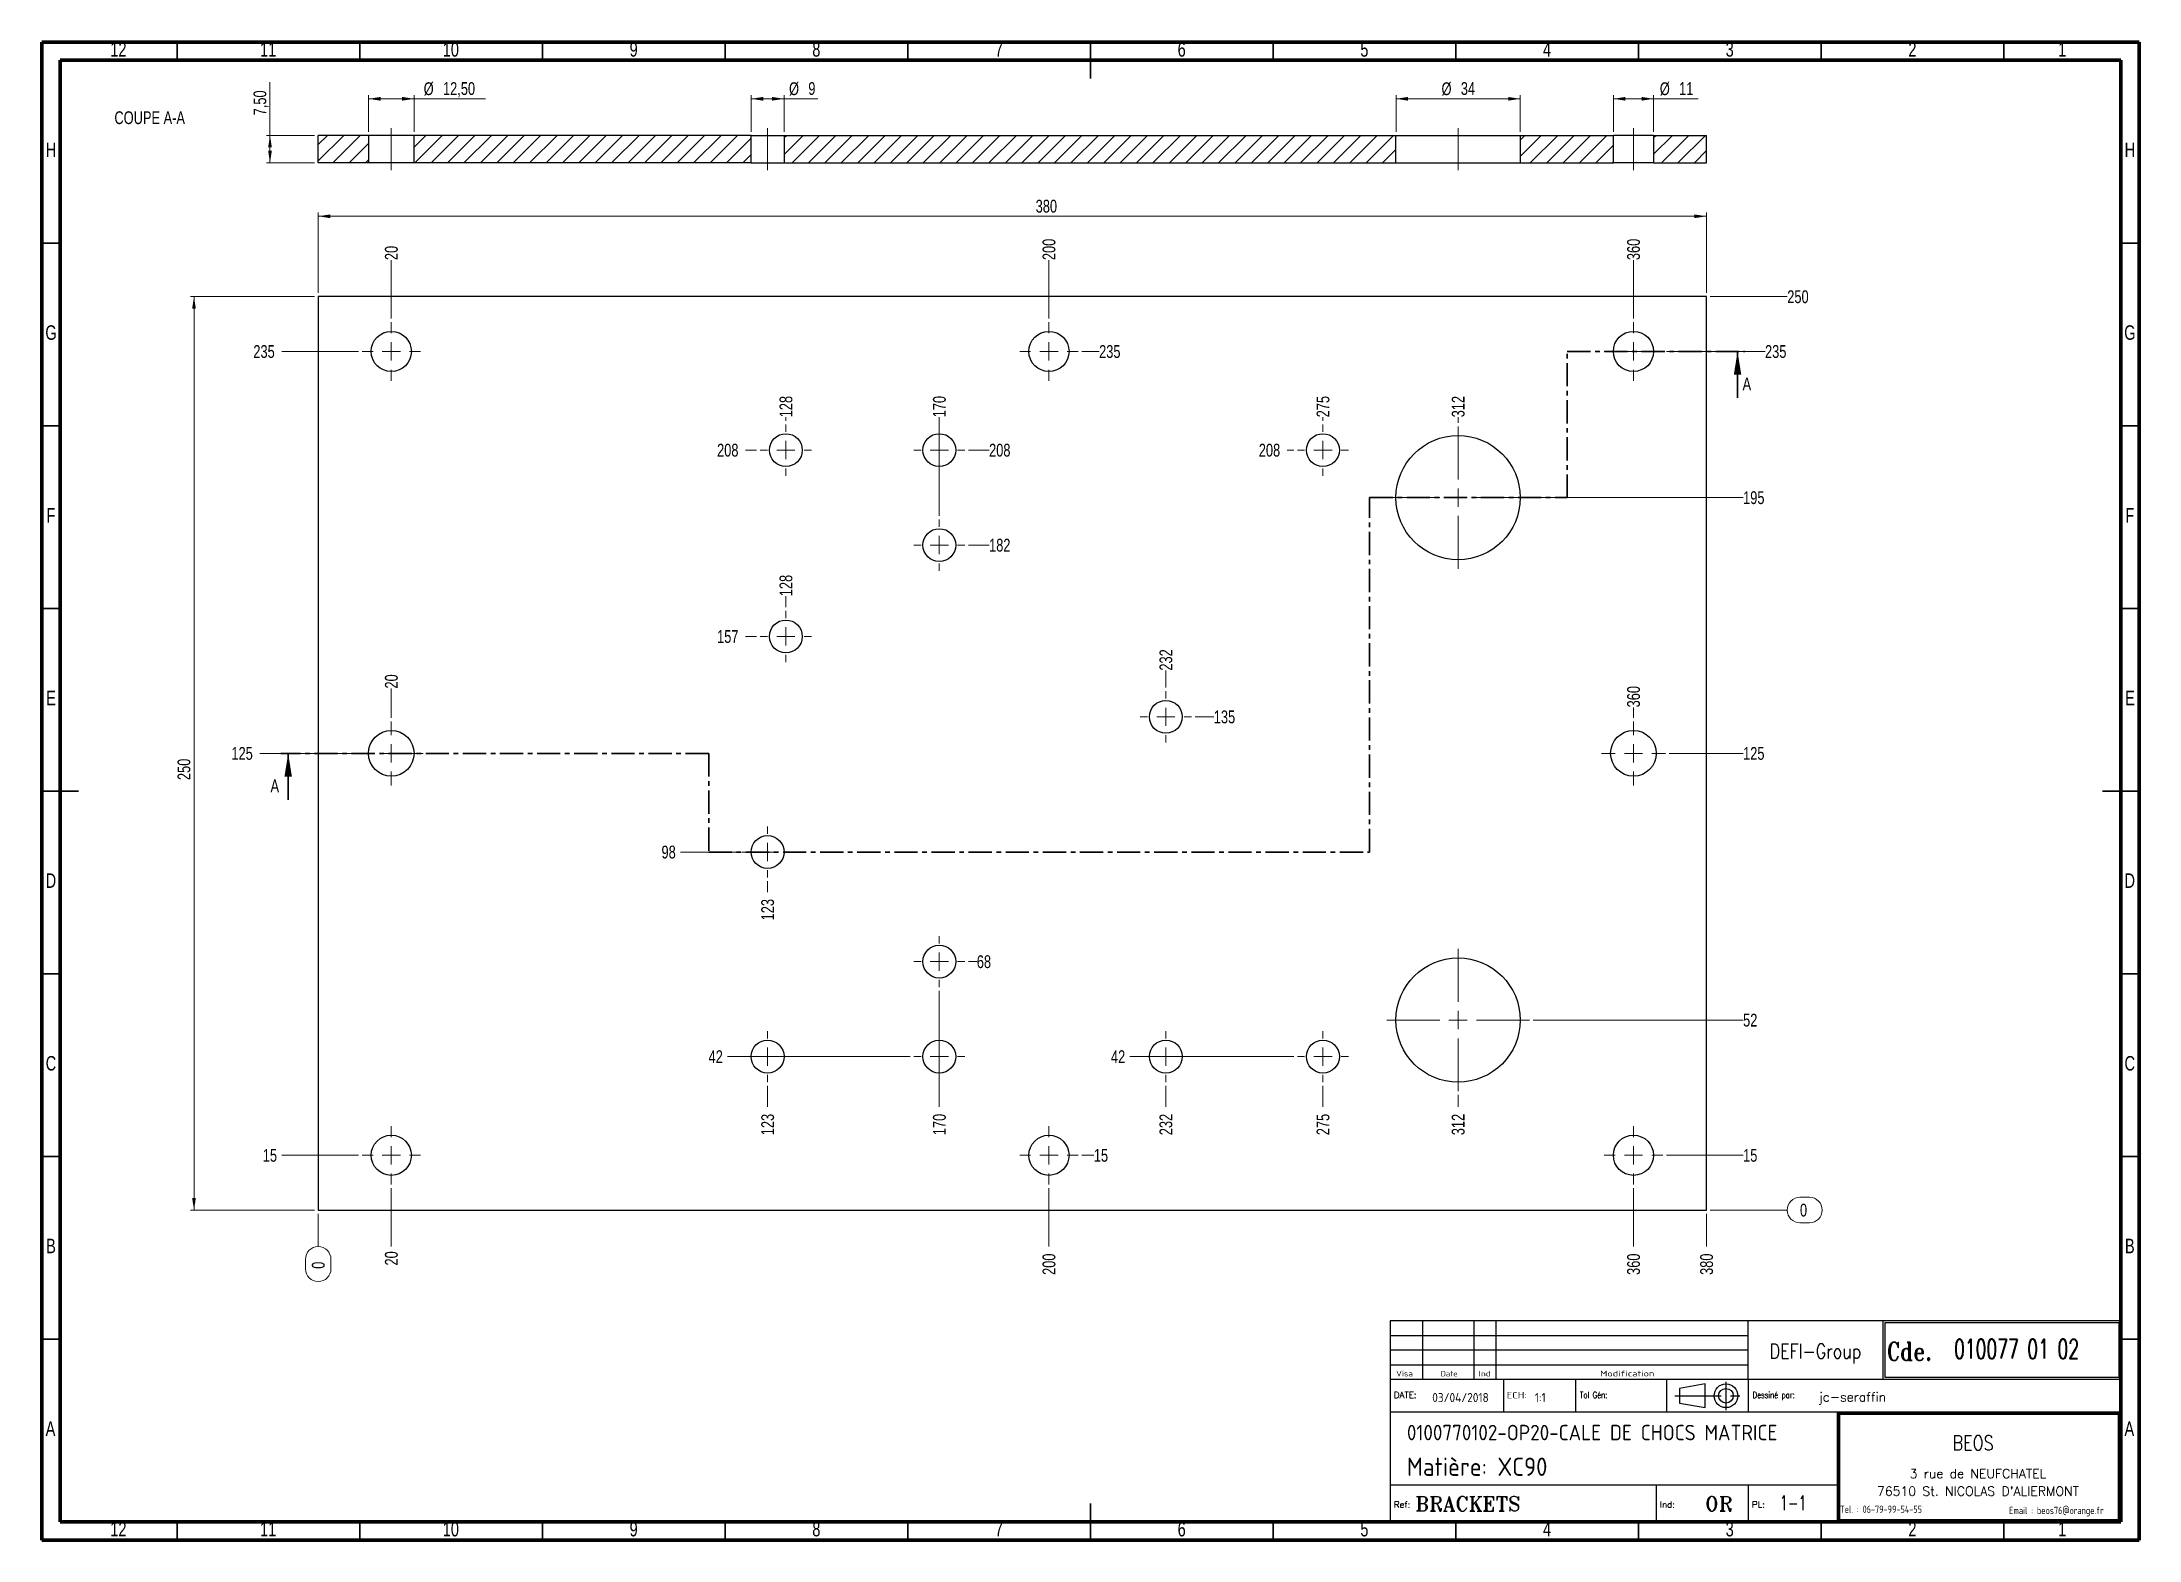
# Model space of a CAD drawing. Header units: millimetres. Extents: x 15 to 589, y 5 to 415.
import ezdxf

# ---------------------------------------------------------------- set-up
doc = ezdxf.new("R2010")
doc.units = ezdxf.units.MM
doc.linetypes.add('CENTER', pattern=[10.16, 6.35, -1.27, 1.27, -1.27])
doc.linetypes.add('CENTERX2', pattern=[20.32, 12.7, -2.54, 2.54, -2.54])
doc.layers.add('DIMENSIONS', color=176, linetype='Continuous')
doc.styles.add('SLDTEXTSTYLE0', font='TXT', dxfattribs={"width": 0.75})
doc.styles.add('SLDTEXTSTYLE1', font='ISOCP')
doc.styles.add('SLDTEXTSTYLE10', font='ISOCP', dxfattribs={"width": 1.147311})
doc.styles.add('SLDTEXTSTYLE11', font='ISOCP', dxfattribs={"width": 1.385904})
doc.styles.add('SLDTEXTSTYLE12', font='ISOCP', dxfattribs={"width": 1.246461})
doc.styles.add('SLDTEXTSTYLE13', font='ROMAND')
doc.styles.add('SLDTEXTSTYLE2', font='ROMANT', dxfattribs={"width": 0.8})
doc.styles.add('SLDTEXTSTYLE3', font='ISOCP', dxfattribs={"width": 0.8})
doc.styles.add('SLDTEXTSTYLE4', font='ROMANS', dxfattribs={"width": 0.8})
doc.styles.add('SLDTEXTSTYLE5', font='ROMANT')
doc.styles.add('SLDTEXTSTYLE6', font='ROMANS')
doc.styles.add('SLDTEXTSTYLE7', font='ROMANT', dxfattribs={"width": 0.65})
doc.styles.add('SLDTEXTSTYLE8', font='ISOCP', dxfattribs={"width": 1.446157})
doc.styles.add('SLDTEXTSTYLE9', font='ISOCP', dxfattribs={"width": 1.294402})
doc.dimstyles.new('SLDDIMSTYLE0', dxfattribs={"dimtxt": 3.5, "dimasz": 3.302, "dimexe": 0, "dimexo": 0.0625, "dimgap": 0.875, "dimtad": 0, "dimtih": 1, "dimtoh": 1, "dimdec": 0, "dimrnd": 1e-09, "dimdsep": 46, "dimtxsty": 'SLDTEXTSTYLE0', "dimblk1": 'NONE', "dimblk2": 'NONE', "dimsah": 1, "dimcen": 0.09, "dimadec": 0, "dimazin": 2, "dimtfac": 1, "dimtdec": 0, "dimtofl": 0, "dimtmove": 0, "dimatfit": 3, "dimldrblk": 'NONE', "dimfxl": 1, "dimfrac": 2, "dimtolj": 1, "dimtzin": 12, "dimarcsym": 0})
doc.dimstyles.new('SLDDIMSTYLE1', dxfattribs={"dimtxt": 3.5, "dimasz": 3.302, "dimexe": 0, "dimexo": 0.0625, "dimgap": 0.875, "dimtad": 0, "dimtih": 1, "dimtoh": 1, "dimrnd": 1e-09, "dimzin": 12, "dimdsep": 46, "dimtxsty": 'SLDTEXTSTYLE0', "dimblk1": 'NONE', "dimblk2": 'NONE', "dimsah": 1, "dimcen": 0.09, "dimadec": 0, "dimazin": 3, "dimtfac": 1, "dimtofl": 0, "dimtmove": 0, "dimatfit": 3, "dimldrblk": 'NONE', "dimfxl": 1, "dimfrac": 2, "dimtolj": 1, "dimtzin": 12, "dimarcsym": 0})
doc.dimstyles.new('SLDDIMSTYLE2', dxfattribs={"dimtxt": 3.5, "dimasz": 3.302, "dimexe": 0, "dimexo": 0.0625, "dimgap": 0.875, "dimtad": 1, "dimrnd": 1e-09, "dimzin": 12, "dimdsep": 46, "dimtxsty": 'SLDTEXTSTYLE0', "dimsah": 1, "dimcen": 0.09, "dimadec": 0, "dimazin": 3, "dimtfac": 1, "dimtofl": 0, "dimtmove": 0, "dimatfit": 3, "dimfxl": 1, "dimfrac": 2, "dimtolj": 1, "dimtzin": 12, "dimarcsym": 0})

msp = doc.modelspace()

# ---------------------------------------------------------------- texts
at = {"color": 7, "linetype": 'Continuous', "lineweight": 0, "attachment_point": 2, "style": 'SLDTEXTSTYLE0'}
for s, insert, char_height in [('12', (35.92, 414.973), 3.9688), ('11', (76.92, 414.973), 3.9688), ('10', (126.92, 414.973), 3.9688), ('9', (176.96, 414.973), 3.969), ('8', (226.96, 414.973), 3.969), ('7', (276.96, 414.973), 3.969), ('6', (326.96, 414.973), 3.969), ('5', (376.96, 414.973), 3.969), ('4', (426.96, 414.973), 3.969), ('3', (476.96, 414.973), 3.969), ('2', (526.96, 414.973), 3.969), ('1', (567.96, 414.973), 3.969), ('COUPE A-A', (44.496, 396.045), 3.5), ('H', (17.49, 387.473), 3.969), ('H', (586.49, 387.473), 3.969), ('G', (17.487, 337.473), 3.969), ('G', (586.487, 337.473), 3.969), ('F', (17.458, 287.473), 3.969), ('F', (586.458, 287.473), 3.969), ('E', (17.508, 237.473), 3.969), ('E', (586.508, 237.473), 3.969), ('D', (17.453, 187.473), 3.969), ('D', (586.453, 187.473), 3.969), ('C', (17.459, 137.473), 3.969), ('C', (586.459, 137.473), 3.969), ('B', (17.471, 87.473), 3.969), ('B', (586.471, 87.473), 3.969), ('A', (17.34, 37.473), 3.969), ('A', (586.34, 37.473), 3.969), ('12', (35.92, 9.973), 3.9688), ('11', (76.92, 9.973), 3.9688), ('10', (126.92, 9.973), 3.9688), ('9', (176.96, 9.973), 3.969), ('8', (226.96, 9.973), 3.969), ('7', (276.96, 9.973), 3.969), ('6', (326.96, 9.973), 3.969), ('5', (376.96, 9.973), 3.969), ('4', (426.96, 9.973), 3.969), ('3', (476.96, 9.973), 3.969), ('2', (526.96, 9.973), 3.969), ('1', (567.96, 9.973), 3.969)]:
    msp.add_mtext(s, dxfattribs=dict(at, insert=insert, char_height=char_height))
at = {"color": 7, "linetype": 'Continuous', "char_height": 3.5, "attachment_point": 1, "style": 'SLDTEXTSTYLE0'}
for insert in [(480.484, 323.171), (77.567, 213.171)]:
    msp.add_mtext('A', dxfattribs=dict(at, insert=insert))
at = {"layer": 'DIMENSIONS'}
for s, insert, char_height, attachment_point, style in [('DEFI-Group', (500.42, 58.701), 4, 2, 'SLDTEXTSTYLE2'), ('Cde.', (520, 59.126), 5, 1, 'SLDTEXTSTYLE2'), ('010077 01 02', (538.377, 59.94), 5.29167, 1, 'SLDTEXTSTYLE7'), ('Visa', (385.655, 51.348), 1.5671, 1, 'SLDTEXTSTYLE12'), ('Date', (397.824, 51.283), 1.4924, 1, 'SLDTEXTSTYLE10'), ('Ind', (408.254, 51.283), 1.4924, 1, 'SLDTEXTSTYLE11'), ('Modification', (441.489, 51.348), 1.56705, 1, 'SLDTEXTSTYLE8'), ('DATE:', (385.034, 45.598), 1.7277, 1, 'SLDTEXTSTYLE6'), ('03/04/2018', (395.533, 45.253), 2.5, 1, 'SLDTEXTSTYLE1'), ('ECH:', (415.911, 45.56), 1.8141, 1, 'SLDTEXTSTYLE9'), ('1:1', (423.62, 45.24), 2.5, 1, 'SLDTEXTSTYLE1'), ('Tol Gén:', (435.952, 45.598), 1.7277, 1, 'SLDTEXTSTYLE4'), ('Dessiné par:', (483.221, 45.598), 1.72768, 1, 'SLDTEXTSTYLE4'), ('jc-seraffin', (501.355, 45.42), 2.5, 1, 'SLDTEXTSTYLE5'), ('0100770102-OP20-CALE DE CHOCS MATRICE', (388.603, 36.537), 4.23333, 1, 'SLDTEXTSTYLE1'), ('BEOS', (543.571, 33.595), 4, 2, 'SLDTEXTSTYLE2'), ('Matière: XC90', (388.603, 27.564), 5, 1, 'SLDTEXTSTYLE1'), ('3 rue de NEUFCHATEL', (544.909, 24.448), 2.5, 2, 'SLDTEXTSTYLE13'), ("76510 St. NICOLAS D'ALIERMONT", (544.903, 19.623), 2.5, 2, 'SLDTEXTSTYLE13'), ('Ref:', (385.034, 15.598), 1.7277, 1, 'SLDTEXTSTYLE6'), ('BRACKETS', (390.904, 16.951), 4, 1, 'SLDTEXTSTYLE5'), ('Ind:', (457.826, 15.598), 1.7277, 1, 'SLDTEXTSTYLE6'), ('OR', (470.194, 16.951), 4, 1, 'SLDTEXTSTYLE5'), ('PL:', (483.034, 15.598), 1.7277, 1, 'SLDTEXTSTYLE6'), ('1-1', (490.651, 17.173), 4, 1, 'SLDTEXTSTYLE7'), ('Tel. : 06-79-99-54-55', (518.36, 14.429), 2, 2, 'SLDTEXTSTYLE3'), ('Email : beos76@orange.fr', (566.372, 14.097), 2, 2, 'SLDTEXTSTYLE3')]:
    msp.add_mtext(s, dxfattribs=dict(at, insert=insert, char_height=char_height, attachment_point=attachment_point, style=style))

# ---------------------------------------------------------------- blocks, each defined once
blk = doc.blocks.new('_D')
at = {"color": 7, "linetype": 'Continuous', "lineweight": 18}
for p, q in [((90.62, 94.32), (90.62, 85.32)), ((87.13, 79.24), (87.13, 81.83)), ((94.11, 81.83), (94.11, 79.24))]:
    blk.add_line(p, q, dxfattribs=at)
for centre, start, end in [((90.62, 81.83), 0, 180), ((90.62, 79.24), 180, 0)]:
    blk.add_arc(centre, 3.49, start, end, dxfattribs=at)
at = {"color": 7, "linetype": 'Continuous', "lineweight": 18, "insert": (88.88, 79.24), "char_height": 3.5, "attachment_point": 1, "rotation": 90, "style": 'SLDTEXTSTYLE0'}
blk.add_mtext('0', dxfattribs=at)
blk = doc.blocks.new('_None')
blk = doc.blocks.new('_D_1')
at = {"color": 7, "linetype": 'Continuous', "lineweight": 18}
blk.add_line((110.62, 101.32), (110.62, 85.32), dxfattribs=at)
at = {"color": 7, "linetype": 'Continuous', "lineweight": 18, "insert": (108.88, 80.14), "char_height": 3.5, "attachment_point": 1, "rotation": 90, "style": 'SLDTEXTSTYLE0'}
blk.add_mtext('20', dxfattribs=at)
blk = doc.blocks.new('_D_2')
at = {"color": 7, "linetype": 'Continuous', "lineweight": 18}
blk.add_line((110.62, 230.07), (110.62, 238.05), dxfattribs=at)
at = {"color": 7, "linetype": 'Continuous', "lineweight": 18, "insert": (108.88, 238.05), "char_height": 3.5, "attachment_point": 1, "rotation": 90, "style": 'SLDTEXTSTYLE0'}
blk.add_mtext('20', dxfattribs=at)
blk = doc.blocks.new('_D_3')
at = {"color": 7, "linetype": 'Continuous', "lineweight": 18}
blk.add_line((110.62, 339.32), (110.62, 355.32), dxfattribs=at)
at = {"color": 7, "linetype": 'Continuous', "lineweight": 18, "insert": (108.88, 355.32), "char_height": 3.5, "attachment_point": 1, "rotation": 90, "style": 'SLDTEXTSTYLE0'}
blk.add_mtext('20', dxfattribs=at)
blk = doc.blocks.new('_D_4')
at = {"color": 7, "linetype": 'Continuous', "lineweight": 18}
blk.add_line((213.62, 129.32), (213.62, 123.56), dxfattribs=at)
at = {"color": 7, "linetype": 'Continuous', "lineweight": 18, "insert": (211.88, 115.8), "char_height": 3.5, "attachment_point": 1, "rotation": 90, "style": 'SLDTEXTSTYLE0'}
blk.add_mtext('123', dxfattribs=at)
blk = doc.blocks.new('_D_5')
at = {"color": 7, "linetype": 'Continuous', "lineweight": 18}
blk.add_line((213.62, 185.32), (213.62, 182.36), dxfattribs=at)
at = {"color": 7, "linetype": 'Continuous', "lineweight": 18, "insert": (211.88, 174.6), "char_height": 3.5, "attachment_point": 1, "rotation": 90, "style": 'SLDTEXTSTYLE0'}
blk.add_mtext('123', dxfattribs=at)
blk = doc.blocks.new('_D_6')
at = {"color": 7, "linetype": 'Continuous', "lineweight": 18}
blk.add_line((218.62, 260.32), (218.62, 263.32), dxfattribs=at)
at = {"color": 7, "linetype": 'Continuous', "lineweight": 18, "insert": (216.88, 263.32), "char_height": 3.5, "attachment_point": 1, "rotation": 90, "style": 'SLDTEXTSTYLE0'}
blk.add_mtext('128', dxfattribs=at)
blk = doc.blocks.new('_D_7')
at = {"color": 7, "linetype": 'Continuous', "lineweight": 18}
blk.add_line((218.62, 311.32), (218.62, 312.29), dxfattribs=at)
at = {"color": 7, "linetype": 'Continuous', "lineweight": 18, "insert": (216.88, 312.29), "char_height": 3.5, "attachment_point": 1, "rotation": 90, "style": 'SLDTEXTSTYLE0'}
blk.add_mtext('128', dxfattribs=at)
blk = doc.blocks.new('_D_8')
at = {"color": 7, "linetype": 'Continuous', "lineweight": 18}
blk.add_line((260.62, 155.32), (260.62, 123.56), dxfattribs=at)
at = {"color": 7, "linetype": 'Continuous', "lineweight": 18, "insert": (258.88, 115.8), "char_height": 3.5, "attachment_point": 1, "rotation": 90, "style": 'SLDTEXTSTYLE0'}
blk.add_mtext('170', dxfattribs=at)
blk = doc.blocks.new('_D_9')
at = {"color": 7, "linetype": 'Continuous', "lineweight": 18}
blk.add_line((260.62, 285.32), (260.62, 312.29), dxfattribs=at)
at = {"color": 7, "linetype": 'Continuous', "lineweight": 18, "insert": (258.88, 312.29), "char_height": 3.5, "attachment_point": 1, "rotation": 90, "style": 'SLDTEXTSTYLE0'}
blk.add_mtext('170', dxfattribs=at)
blk = doc.blocks.new('_D_10')
at = {"color": 7, "linetype": 'Continuous', "lineweight": 18}
blk.add_line((290.62, 101.32), (290.62, 85.32), dxfattribs=at)
at = {"color": 7, "linetype": 'Continuous', "lineweight": 18, "insert": (288.88, 77.56), "char_height": 3.5, "attachment_point": 1, "rotation": 90, "style": 'SLDTEXTSTYLE0'}
blk.add_mtext('200', dxfattribs=at)
blk = doc.blocks.new('_D_11')
at = {"color": 7, "linetype": 'Continuous', "lineweight": 18}
blk.add_line((290.62, 339.32), (290.62, 355.32), dxfattribs=at)
at = {"color": 7, "linetype": 'Continuous', "lineweight": 18, "insert": (288.88, 355.32), "char_height": 3.5, "attachment_point": 1, "rotation": 90, "style": 'SLDTEXTSTYLE0'}
blk.add_mtext('200', dxfattribs=at)
blk = doc.blocks.new('_D_12')
at = {"color": 7, "linetype": 'Continuous', "lineweight": 18}
blk.add_line((322.62, 129.32), (322.62, 123.56), dxfattribs=at)
at = {"color": 7, "linetype": 'Continuous', "lineweight": 18, "insert": (320.88, 115.8), "char_height": 3.5, "attachment_point": 1, "rotation": 90, "style": 'SLDTEXTSTYLE0'}
blk.add_mtext('232', dxfattribs=at)
blk = doc.blocks.new('_D_13')
at = {"color": 7, "linetype": 'Continuous', "lineweight": 18}
blk.add_line((322.62, 238.32), (322.62, 242.96), dxfattribs=at)
at = {"color": 7, "linetype": 'Continuous', "lineweight": 18, "insert": (320.88, 242.96), "char_height": 3.5, "attachment_point": 1, "rotation": 90, "style": 'SLDTEXTSTYLE0'}
blk.add_mtext('232', dxfattribs=at)
blk = doc.blocks.new('_D_14')
at = {"color": 7, "linetype": 'Continuous', "lineweight": 18}
blk.add_line((365.62, 129.32), (365.62, 123.56), dxfattribs=at)
at = {"color": 7, "linetype": 'Continuous', "lineweight": 18, "insert": (363.88, 115.8), "char_height": 3.5, "attachment_point": 1, "rotation": 90, "style": 'SLDTEXTSTYLE0'}
blk.add_mtext('275', dxfattribs=at)
blk = doc.blocks.new('_D_15')
at = {"color": 7, "linetype": 'Continuous', "lineweight": 18}
blk.add_line((365.62, 311.32), (365.62, 312.29), dxfattribs=at)
at = {"color": 7, "linetype": 'Continuous', "lineweight": 18, "insert": (363.88, 312.29), "char_height": 3.5, "attachment_point": 1, "rotation": 90, "style": 'SLDTEXTSTYLE0'}
blk.add_mtext('275', dxfattribs=at)
blk = doc.blocks.new('_D_16')
at = {"color": 7, "linetype": 'Continuous', "lineweight": 18}
blk.add_line((402.62, 126.82), (402.62, 123.56), dxfattribs=at)
at = {"color": 7, "linetype": 'Continuous', "lineweight": 18, "insert": (400.88, 115.8), "char_height": 3.5, "attachment_point": 1, "rotation": 90, "style": 'SLDTEXTSTYLE0'}
blk.add_mtext('312', dxfattribs=at)
blk = doc.blocks.new('_D_17')
at = {"color": 7, "linetype": 'Continuous', "lineweight": 18}
blk.add_line((402.62, 310.82), (402.62, 312.29), dxfattribs=at)
at = {"color": 7, "linetype": 'Continuous', "lineweight": 18, "insert": (400.88, 312.29), "char_height": 3.5, "attachment_point": 1, "rotation": 90, "style": 'SLDTEXTSTYLE0'}
blk.add_mtext('312', dxfattribs=at)
blk = doc.blocks.new('_D_18')
at = {"color": 7, "linetype": 'Continuous', "lineweight": 18}
blk.add_line((450.62, 101.32), (450.62, 85.32), dxfattribs=at)
at = {"color": 7, "linetype": 'Continuous', "lineweight": 18, "insert": (448.88, 77.56), "char_height": 3.5, "attachment_point": 1, "rotation": 90, "style": 'SLDTEXTSTYLE0'}
blk.add_mtext('360', dxfattribs=at)
blk = doc.blocks.new('_D_19')
at = {"color": 7, "linetype": 'Continuous', "lineweight": 18}
blk.add_line((450.62, 230.07), (450.62, 232.9), dxfattribs=at)
at = {"color": 7, "linetype": 'Continuous', "lineweight": 18, "insert": (448.88, 232.9), "char_height": 3.5, "attachment_point": 1, "rotation": 90, "style": 'SLDTEXTSTYLE0'}
blk.add_mtext('360', dxfattribs=at)
blk = doc.blocks.new('_D_20')
at = {"color": 7, "linetype": 'Continuous', "lineweight": 18}
blk.add_line((450.62, 339.32), (450.62, 355.32), dxfattribs=at)
at = {"color": 7, "linetype": 'Continuous', "lineweight": 18, "insert": (448.88, 355.32), "char_height": 3.5, "attachment_point": 1, "rotation": 90, "style": 'SLDTEXTSTYLE0'}
blk.add_mtext('360', dxfattribs=at)
blk = doc.blocks.new('_D_21')
at = {"color": 7, "linetype": 'Continuous', "lineweight": 18}
blk.add_line((470.62, 94.32), (470.62, 85.32), dxfattribs=at)
at = {"color": 7, "linetype": 'Continuous', "lineweight": 18, "insert": (468.88, 77.56), "char_height": 3.5, "attachment_point": 1, "rotation": 90, "style": 'SLDTEXTSTYLE0'}
blk.add_mtext('380', dxfattribs=at)
blk = doc.blocks.new('_D_22')
at = {"color": 7, "linetype": 'Continuous', "lineweight": 18}
for p, q in [((496.19, 98.81), (498.78, 98.81)), ((471.62, 95.32), (492.71, 95.32)), ((498.78, 91.83), (496.19, 91.83))]:
    blk.add_line(p, q, dxfattribs=at)
for centre, start, end in [((496.19, 95.32), 90, 270), ((498.78, 95.32), 270, 90)]:
    blk.add_arc(centre, 3.49, start, end, dxfattribs=at)
at = {"color": 7, "linetype": 'Continuous', "lineweight": 18, "insert": (496.19, 97.05), "char_height": 3.5, "attachment_point": 1, "style": 'SLDTEXTSTYLE0'}
blk.add_mtext('0', dxfattribs=at)
blk = doc.blocks.new('_D_23')
at = {"color": 7, "linetype": 'Continuous', "lineweight": 18}
blk.add_line((299.62, 110.32), (302.91, 110.32), dxfattribs=at)
at = {"color": 7, "linetype": 'Continuous', "lineweight": 18, "insert": (302.91, 112.05), "char_height": 3.5, "attachment_point": 1, "style": 'SLDTEXTSTYLE0'}
blk.add_mtext('15', dxfattribs=at)
blk = doc.blocks.new('_D_24')
at = {"color": 7, "linetype": 'Continuous', "lineweight": 18}
blk.add_line((101.62, 110.32), (80.62, 110.32), dxfattribs=at)
at = {"color": 7, "linetype": 'Continuous', "lineweight": 18, "insert": (75.45, 112.05), "char_height": 3.5, "attachment_point": 1, "style": 'SLDTEXTSTYLE0'}
blk.add_mtext('15', dxfattribs=at)
blk = doc.blocks.new('_D_25')
at = {"color": 7, "linetype": 'Continuous', "lineweight": 18}
blk.add_line((459.62, 110.32), (480.62, 110.32), dxfattribs=at)
at = {"color": 7, "linetype": 'Continuous', "lineweight": 18, "insert": (480.62, 112.05), "char_height": 3.5, "attachment_point": 1, "style": 'SLDTEXTSTYLE0'}
blk.add_mtext('15', dxfattribs=at)
blk = doc.blocks.new('_D_26')
at = {"color": 7, "linetype": 'Continuous', "lineweight": 18}
blk.add_line((357.62, 137.32), (312.77, 137.32), dxfattribs=at)
at = {"color": 7, "linetype": 'Continuous', "lineweight": 18, "insert": (307.6, 139.05), "char_height": 3.5, "attachment_point": 1, "style": 'SLDTEXTSTYLE0'}
blk.add_mtext('42', dxfattribs=at)
blk = doc.blocks.new('_D_27')
at = {"color": 7, "linetype": 'Continuous', "lineweight": 18}
blk.add_line((252.62, 137.32), (202.63, 137.32), dxfattribs=at)
at = {"color": 7, "linetype": 'Continuous', "lineweight": 18, "insert": (197.46, 139.05), "char_height": 3.5, "attachment_point": 1, "style": 'SLDTEXTSTYLE0'}
blk.add_mtext('42', dxfattribs=at)
blk = doc.blocks.new('_D_28')
at = {"color": 7, "linetype": 'Continuous', "lineweight": 18}
blk.add_line((423.12, 147.32), (480.62, 147.32), dxfattribs=at)
at = {"color": 7, "linetype": 'Continuous', "lineweight": 18, "insert": (480.62, 149.05), "char_height": 3.5, "attachment_point": 1, "style": 'SLDTEXTSTYLE0'}
blk.add_mtext('52', dxfattribs=at)
blk = doc.blocks.new('_D_29')
at = {"color": 7, "linetype": 'Continuous', "lineweight": 18}
blk.add_line((268.62, 163.32), (270.88, 163.32), dxfattribs=at)
at = {"color": 7, "linetype": 'Continuous', "lineweight": 18, "insert": (270.88, 165.05), "char_height": 3.5, "attachment_point": 1, "style": 'SLDTEXTSTYLE0'}
blk.add_mtext('68', dxfattribs=at)
blk = doc.blocks.new('_D_30')
at = {"color": 7, "linetype": 'Continuous', "lineweight": 18}
blk.add_line((205.62, 193.32), (189.75, 193.32), dxfattribs=at)
at = {"color": 7, "linetype": 'Continuous', "lineweight": 18, "insert": (184.58, 195.05), "char_height": 3.5, "attachment_point": 1, "style": 'SLDTEXTSTYLE0'}
blk.add_mtext('98', dxfattribs=at)
blk = doc.blocks.new('_D_31')
at = {"color": 7, "linetype": 'Continuous', "lineweight": 18}
blk.add_line((100.87, 220.32), (74.62, 220.32), dxfattribs=at)
at = {"color": 7, "linetype": 'Continuous', "lineweight": 18, "insert": (66.86, 222.05), "char_height": 3.5, "attachment_point": 1, "style": 'SLDTEXTSTYLE0'}
blk.add_mtext('125', dxfattribs=at)
blk = doc.blocks.new('_D_32')
at = {"color": 7, "linetype": 'Continuous', "lineweight": 18}
blk.add_line((460.37, 220.32), (480.62, 220.32), dxfattribs=at)
at = {"color": 7, "linetype": 'Continuous', "lineweight": 18, "insert": (480.62, 222.05), "char_height": 3.5, "attachment_point": 1, "style": 'SLDTEXTSTYLE0'}
blk.add_mtext('125', dxfattribs=at)
blk = doc.blocks.new('_D_33')
at = {"color": 7, "linetype": 'Continuous', "lineweight": 18}
blk.add_line((330.62, 230.32), (335.75, 230.32), dxfattribs=at)
at = {"color": 7, "linetype": 'Continuous', "lineweight": 18, "insert": (335.75, 232.05), "char_height": 3.5, "attachment_point": 1, "style": 'SLDTEXTSTYLE0'}
blk.add_mtext('135', dxfattribs=at)
blk = doc.blocks.new('_D_34')
at = {"color": 7, "linetype": 'Continuous', "lineweight": 18}
blk.add_line((210.62, 252.32), (207.55, 252.32), dxfattribs=at)
at = {"color": 7, "linetype": 'Continuous', "lineweight": 18, "insert": (199.79, 254.05), "char_height": 3.5, "attachment_point": 1, "style": 'SLDTEXTSTYLE0'}
blk.add_mtext('157', dxfattribs=at)
blk = doc.blocks.new('_D_35')
at = {"color": 7, "linetype": 'Continuous', "lineweight": 18}
blk.add_line((268.62, 277.32), (274.24, 277.32), dxfattribs=at)
at = {"color": 7, "linetype": 'Continuous', "lineweight": 18, "insert": (274.24, 279.05), "char_height": 3.5, "attachment_point": 1, "style": 'SLDTEXTSTYLE0'}
blk.add_mtext('182', dxfattribs=at)
blk = doc.blocks.new('_D_36')
at = {"color": 7, "linetype": 'Continuous', "lineweight": 18}
blk.add_line((423.12, 290.32), (480.62, 290.32), dxfattribs=at)
at = {"color": 7, "linetype": 'Continuous', "lineweight": 18, "insert": (480.62, 292.05), "char_height": 3.5, "attachment_point": 1, "style": 'SLDTEXTSTYLE0'}
blk.add_mtext('195', dxfattribs=at)
blk = doc.blocks.new('_D_37')
at = {"color": 7, "linetype": 'Continuous', "lineweight": 18}
blk.add_line((357.62, 303.32), (355.82, 303.32), dxfattribs=at)
at = {"color": 7, "linetype": 'Continuous', "lineweight": 18, "insert": (348.06, 305.05), "char_height": 3.5, "attachment_point": 1, "style": 'SLDTEXTSTYLE0'}
blk.add_mtext('208', dxfattribs=at)
blk = doc.blocks.new('_D_38')
at = {"color": 7, "linetype": 'Continuous', "lineweight": 18}
blk.add_line((268.62, 303.32), (274.24, 303.32), dxfattribs=at)
at = {"color": 7, "linetype": 'Continuous', "lineweight": 18, "insert": (274.24, 305.05), "char_height": 3.5, "attachment_point": 1, "style": 'SLDTEXTSTYLE0'}
blk.add_mtext('208', dxfattribs=at)
blk = doc.blocks.new('_D_39')
at = {"color": 7, "linetype": 'Continuous', "lineweight": 18}
blk.add_line((210.62, 303.32), (207.55, 303.32), dxfattribs=at)
at = {"color": 7, "linetype": 'Continuous', "lineweight": 18, "insert": (199.79, 305.05), "char_height": 3.5, "attachment_point": 1, "style": 'SLDTEXTSTYLE0'}
blk.add_mtext('208', dxfattribs=at)
blk = doc.blocks.new('_D_40')
at = {"color": 7, "linetype": 'Continuous', "lineweight": 18}
blk.add_line((299.62, 330.32), (304.36, 330.32), dxfattribs=at)
at = {"color": 7, "linetype": 'Continuous', "lineweight": 18, "insert": (304.36, 332.05), "char_height": 3.5, "attachment_point": 1, "style": 'SLDTEXTSTYLE0'}
blk.add_mtext('235', dxfattribs=at)
blk = doc.blocks.new('_D_41')
at = {"color": 7, "linetype": 'Continuous', "lineweight": 18}
blk.add_line((101.62, 330.32), (80.62, 330.32), dxfattribs=at)
at = {"color": 7, "linetype": 'Continuous', "lineweight": 18, "insert": (72.86, 332.05), "char_height": 3.5, "attachment_point": 1, "style": 'SLDTEXTSTYLE0'}
blk.add_mtext('235', dxfattribs=at)
blk = doc.blocks.new('_D_42')
at = {"color": 7, "linetype": 'Continuous', "lineweight": 18}
blk.add_line((459.62, 330.32), (486.62, 330.32), dxfattribs=at)
at = {"color": 7, "linetype": 'Continuous', "lineweight": 18, "insert": (486.62, 332.05), "char_height": 3.5, "attachment_point": 1, "style": 'SLDTEXTSTYLE0'}
blk.add_mtext('235', dxfattribs=at)
blk = doc.blocks.new('_D_43')
at = {"color": 7, "linetype": 'Continuous', "lineweight": 18}
blk.add_line((471.62, 345.32), (492.71, 345.32), dxfattribs=at)
at = {"color": 7, "linetype": 'Continuous', "lineweight": 18, "insert": (492.71, 347.05), "char_height": 3.5, "attachment_point": 1, "style": 'SLDTEXTSTYLE0'}
blk.add_mtext('250', dxfattribs=at)
blk = doc.blocks.new('_D_44')
at = {"color": 7, "linetype": 'Continuous', "lineweight": 18}
for p, q in [((90.62, 346.32), (90.62, 368.32)), ((470.62, 346.32), (470.62, 368.32)), ((470.62, 367.32), (90.62, 367.32))]:
    blk.add_line(p, q, dxfattribs=at)
for points in [[(90.62, 367.32), (93.92, 366.81), (93.92, 367.82)], [(470.62, 367.32), (467.32, 367.82), (467.32, 366.81)]]:
    blk.add_solid(points, dxfattribs=at)
at = {"color": 7, "linetype": 'Continuous', "lineweight": 18, "insert": (286.99, 371.83), "char_height": 3.5, "attachment_point": 1, "style": 'SLDTEXTSTYLE0'}
blk.add_mtext('380', dxfattribs=at)
blk = doc.blocks.new('_D_45')
at = {"color": 7, "linetype": 'Continuous', "lineweight": 18}
for p, q in [((89.62, 345.32), (55.62, 345.32)), ((56.62, 345.32), (56.62, 95.32)), ((89.62, 95.32), (55.62, 95.32))]:
    blk.add_line(p, q, dxfattribs=at)
for points in [[(56.62, 345.32), (56.11, 342.01), (57.13, 342.01)], [(56.62, 95.32), (57.13, 98.62), (56.11, 98.62)]]:
    blk.add_solid(points, dxfattribs=at)
at = {"color": 7, "linetype": 'Continuous', "lineweight": 18, "insert": (52.11, 213.01), "char_height": 3.5, "attachment_point": 1, "rotation": 90, "style": 'SLDTEXTSTYLE0'}
blk.add_mtext('250', dxfattribs=at)
blk = doc.blocks.new('SW_CENTERMARKSYMBOL_0')
at = {"color": 0, "linetype": 'Continuous', "lineweight": 0}
for p, q in [((0, 5), (0, 19.5)), ((-5, 0), (-19.5, 0)), ((0, 0), (-2.5, 0)), ((0, 0), (0, 2.5)), ((0, 0), (0, -2.5)), ((0, 0), (2.5, 0)), ((5, 0), (19.5, 0)), ((0, -5), (0, -19.5))]:
    blk.add_line(p, q, dxfattribs=at)
blk = doc.blocks.new('SW_CENTERMARKSYMBOL_1')
at = {"color": 0, "linetype": 'Continuous', "lineweight": 0}
for p, q in [((0, 5), (0, 19.5)), ((-5, 0), (-19.5, 0)), ((0, 0), (-2.5, 0)), ((0, 0), (0, 2.5)), ((0, 0), (0, -2.5)), ((0, 0), (2.5, 0)), ((5, 0), (19.5, 0)), ((0, -5), (0, -19.5))]:
    blk.add_line(p, q, dxfattribs=at)
blk = doc.blocks.new('SW_CENTERMARKSYMBOL_2')
at = {"color": 0, "linetype": 'Continuous', "lineweight": 0}
for p, q in [((0, 5), (0, 8.75)), ((-5, 0), (-8.75, 0)), ((0, 0), (-2.5, 0)), ((0, 0), (0, 2.5)), ((0, 0), (0, -2.5)), ((0, 0), (2.5, 0)), ((5, 0), (8.75, 0)), ((0, -5), (0, -8.75))]:
    blk.add_line(p, q, dxfattribs=at)
blk = doc.blocks.new('SW_CENTERMARKSYMBOL_3')
at = {"color": 0, "linetype": 'Continuous', "lineweight": 0}
for p, q in [((0, 5), (0, 8)), ((-5, 0), (-8, 0)), ((0, 0), (-2.5, 0)), ((0, 0), (0, 2.5)), ((0, 0), (0, -2.5)), ((0, 0), (2.5, 0)), ((5, 0), (8, 0)), ((0, -5), (0, -8))]:
    blk.add_line(p, q, dxfattribs=at)
blk = doc.blocks.new('SW_CENTERMARKSYMBOL_4')
at = {"color": 0, "linetype": 'Continuous', "lineweight": 0}
for p, q in [((0, 5), (0, 8)), ((-5, 0), (-8, 0)), ((0, 0), (-2.5, 0)), ((0, 0), (0, 2.5)), ((0, 0), (0, -2.5)), ((0, 0), (2.5, 0)), ((5, 0), (8, 0)), ((0, -5), (0, -8))]:
    blk.add_line(p, q, dxfattribs=at)
blk = doc.blocks.new('SW_CENTERMARKSYMBOL_5')
at = {"color": 0, "linetype": 'Continuous', "lineweight": 0}
for p, q in [((0, 5), (0, 8)), ((-5, 0), (-8, 0)), ((0, 0), (-2.5, 0)), ((0, 0), (0, 2.5)), ((0, 0), (0, -2.5)), ((0, 0), (2.5, 0)), ((5, 0), (8, 0)), ((0, -5), (0, -8))]:
    blk.add_line(p, q, dxfattribs=at)
blk = doc.blocks.new('SW_CENTERMARKSYMBOL_6')
at = {"color": 0, "linetype": 'Continuous', "lineweight": 0}
for p, q in [((0, 5), (0, 8.75)), ((-5, 0), (-8.75, 0)), ((0, 0), (-2.5, 0)), ((0, 0), (0, 2.5)), ((0, 0), (0, -2.5)), ((0, 0), (2.5, 0)), ((5, 0), (8.75, 0)), ((0, -5), (0, -8.75))]:
    blk.add_line(p, q, dxfattribs=at)
blk = doc.blocks.new('SW_CENTERMARKSYMBOL_7')
at = {"color": 0, "linetype": 'Continuous', "lineweight": 0}
for p, q in [((0, 5), (0, 8)), ((-5, 0), (-8, 0)), ((0, 0), (-2.5, 0)), ((0, 0), (0, 2.5)), ((0, 0), (0, -2.5)), ((0, 0), (2.5, 0)), ((5, 0), (8, 0)), ((0, -5), (0, -8))]:
    blk.add_line(p, q, dxfattribs=at)
blk = doc.blocks.new('SW_CENTERMARKSYMBOL_8')
at = {"color": 0, "linetype": 'Continuous', "lineweight": 0}
for p, q in [((0, 5), (0, 8)), ((-5, 0), (-8, 0)), ((0, 0), (-2.5, 0)), ((0, 0), (0, 2.5)), ((0, 0), (0, -2.5)), ((0, 0), (2.5, 0)), ((5, 0), (8, 0)), ((0, -5), (0, -8))]:
    blk.add_line(p, q, dxfattribs=at)
blk = doc.blocks.new('SW_CENTERMARKSYMBOL_9')
at = {"color": 0, "linetype": 'Continuous', "lineweight": 0}
for p, q in [((0, 5), (0, 8)), ((-5, 0), (-8, 0)), ((0, 0), (-2.5, 0)), ((0, 0), (0, 2.5)), ((0, 0), (0, -2.5)), ((0, 0), (2.5, 0)), ((5, 0), (8, 0)), ((0, -5), (0, -8))]:
    blk.add_line(p, q, dxfattribs=at)
blk = doc.blocks.new('SW_CENTERMARKSYMBOL_10')
at = {"color": 0, "linetype": 'Continuous', "lineweight": 0}
for p, q in [((0, 5), (0, 7)), ((-5, 0), (-7, 0)), ((0, 0), (-2.5, 0)), ((0, 0), (0, 2.5)), ((0, 0), (0, -2.5)), ((0, 0), (2.5, 0)), ((5, 0), (7, 0)), ((0, -5), (0, -7))]:
    blk.add_line(p, q, dxfattribs=at)
blk = doc.blocks.new('SW_CENTERMARKSYMBOL_11')
at = {"color": 0, "linetype": 'Continuous', "lineweight": 0}
for p, q in [((0, 5), (0, 7)), ((-5, 0), (-7, 0)), ((0, 0), (-2.5, 0)), ((0, 0), (0, 2.5)), ((0, 0), (0, -2.5)), ((0, 0), (2.5, 0)), ((5, 0), (7, 0)), ((0, -5), (0, -7))]:
    blk.add_line(p, q, dxfattribs=at)
blk = doc.blocks.new('SW_CENTERMARKSYMBOL_12')
at = {"color": 0, "linetype": 'Continuous', "lineweight": 0}
for p, q in [((0, 5), (0, 7)), ((-5, 0), (-7, 0)), ((0, 0), (-2.5, 0)), ((0, 0), (0, 2.5)), ((0, 0), (0, -2.5)), ((0, 0), (2.5, 0)), ((5, 0), (7, 0)), ((0, -5), (0, -7))]:
    blk.add_line(p, q, dxfattribs=at)
blk = doc.blocks.new('SW_CENTERMARKSYMBOL_13')
at = {"color": 0, "linetype": 'Continuous', "lineweight": 0}
for p, q in [((0, 5), (0, 7)), ((-5, 0), (-7, 0)), ((0, 0), (-2.5, 0)), ((0, 0), (0, 2.5)), ((0, 0), (0, -2.5)), ((0, 0), (2.5, 0)), ((5, 0), (7, 0)), ((0, -5), (0, -7))]:
    blk.add_line(p, q, dxfattribs=at)
blk = doc.blocks.new('SW_CENTERMARKSYMBOL_14')
at = {"color": 0, "linetype": 'Continuous', "lineweight": 0}
for p, q in [((0, 5), (0, 7)), ((-5, 0), (-7, 0)), ((0, 0), (-2.5, 0)), ((0, 0), (0, 2.5)), ((0, 0), (0, -2.5)), ((0, 0), (2.5, 0)), ((5, 0), (7, 0)), ((0, -5), (0, -7))]:
    blk.add_line(p, q, dxfattribs=at)
blk = doc.blocks.new('SW_CENTERMARKSYMBOL_15')
at = {"color": 0, "linetype": 'Continuous', "lineweight": 0}
for p, q in [((0, 5), (0, 7)), ((-5, 0), (-7, 0)), ((0, 0), (-2.5, 0)), ((0, 0), (0, 2.5)), ((0, 0), (0, -2.5)), ((0, 0), (2.5, 0)), ((5, 0), (7, 0)), ((0, -5), (0, -7))]:
    blk.add_line(p, q, dxfattribs=at)
blk = doc.blocks.new('SW_CENTERMARKSYMBOL_16')
at = {"color": 0, "linetype": 'Continuous', "lineweight": 0}
for p, q in [((0, 5), (0, 7)), ((-5, 0), (-7, 0)), ((0, 0), (-2.5, 0)), ((0, 0), (0, 2.5)), ((0, 0), (0, -2.5)), ((0, 0), (2.5, 0)), ((5, 0), (7, 0)), ((0, -5), (0, -7))]:
    blk.add_line(p, q, dxfattribs=at)
blk = doc.blocks.new('SW_CENTERMARKSYMBOL_17')
at = {"color": 0, "linetype": 'Continuous', "lineweight": 0}
for p, q in [((0, 5), (0, 7)), ((-5, 0), (-7, 0)), ((0, 0), (-2.5, 0)), ((0, 0), (0, 2.5)), ((0, 0), (0, -2.5)), ((0, 0), (2.5, 0)), ((5, 0), (7, 0)), ((0, -5), (0, -7))]:
    blk.add_line(p, q, dxfattribs=at)
blk = doc.blocks.new('SW_CENTERMARKSYMBOL_18')
at = {"color": 0, "linetype": 'Continuous', "lineweight": 0}
for p, q in [((0, 5), (0, 7)), ((-5, 0), (-7, 0)), ((0, 0), (-2.5, 0)), ((0, 0), (0, 2.5)), ((0, 0), (0, -2.5)), ((0, 0), (2.5, 0)), ((5, 0), (7, 0)), ((0, -5), (0, -7))]:
    blk.add_line(p, q, dxfattribs=at)
blk = doc.blocks.new('SW_CENTERMARKSYMBOL_19')
at = {"color": 0, "linetype": 'Continuous', "lineweight": 0}
for p, q in [((0, 5), (0, 7)), ((-5, 0), (-7, 0)), ((0, 0), (-2.5, 0)), ((0, 0), (0, 2.5)), ((0, 0), (0, -2.5)), ((0, 0), (2.5, 0)), ((5, 0), (7, 0)), ((0, -5), (0, -7))]:
    blk.add_line(p, q, dxfattribs=at)
blk = doc.blocks.new('SW_CENTERMARKSYMBOL_20')
at = {"color": 0, "linetype": 'Continuous', "lineweight": 0}
for p, q in [((0, 5), (0, 7)), ((-5, 0), (-7, 0)), ((0, 0), (-2.5, 0)), ((0, 0), (0, 2.5)), ((0, 0), (0, -2.5)), ((0, 0), (2.5, 0)), ((5, 0), (7, 0)), ((0, -5), (0, -7))]:
    blk.add_line(p, q, dxfattribs=at)
blk = doc.blocks.new('SW_CENTERMARKSYMBOL_21')
at = {"color": 0, "linetype": 'Continuous', "lineweight": 0}
for p, q in [((0, 5), (0, 7)), ((-5, 0), (-7, 0)), ((0, 0), (-2.5, 0)), ((0, 0), (0, 2.5)), ((0, 0), (0, -2.5)), ((0, 0), (2.5, 0)), ((5, 0), (7, 0)), ((0, -5), (0, -7))]:
    blk.add_line(p, q, dxfattribs=at)
blk = doc.blocks.new('_D_46')
at = {"color": 7, "linetype": 'Continuous', "lineweight": 18}
for p, q in [((77.42, 389.47), (77.42, 403.99)), ((89.62, 389.47), (76.42, 389.47)), ((77.42, 381.97), (77.42, 389.47)), ((89.62, 381.97), (76.42, 381.97))]:
    blk.add_line(p, q, dxfattribs=at)
for points in [[(77.42, 389.47), (76.91, 386.17), (77.93, 386.17)], [(77.42, 381.97), (77.93, 385.27), (76.91, 385.27)]]:
    blk.add_solid(points, dxfattribs=at)
at = {"color": 7, "linetype": 'Continuous', "lineweight": 18, "insert": (72.91, 394.94), "char_height": 3.5, "attachment_point": 1, "rotation": 90, "style": 'SLDTEXTSTYLE0'}
blk.add_mtext('7,50', dxfattribs=at)
blk = doc.blocks.new('_D_47')
at = {"color": 7, "linetype": 'Continuous', "lineweight": 18}
for p, q in [((104.37, 390.47), (104.37, 400.47)), ((104.37, 399.47), (116.87, 399.47)), ((116.87, 390.47), (116.87, 400.47)), ((116.87, 399.47), (136.4, 399.47))]:
    blk.add_line(p, q, dxfattribs=at)
for points in [[(104.37, 399.47), (107.67, 398.96), (107.67, 399.98)], [(116.87, 399.47), (113.57, 399.98), (113.57, 398.96)]]:
    blk.add_solid(points, dxfattribs=at)
at = {"color": 7, "linetype": 'Continuous', "lineweight": 18, "char_height": 3.5, "attachment_point": 1, "style": 'SLDTEXTSTYLE0'}
for s, insert in [('%%c', (119.49, 403.98)), ('12,50', (124.77, 404.03))]:
    blk.add_mtext(s, dxfattribs=dict(at, insert=insert))
blk = doc.blocks.new('_D_48')
at = {"color": 7, "linetype": 'Continuous', "lineweight": 18}
for p, q in [((209.12, 390.47), (209.12, 400.47)), ((209.12, 399.47), (218.12, 399.47)), ((218.12, 390.47), (218.12, 400.47)), ((218.12, 399.47), (227.35, 399.47))]:
    blk.add_line(p, q, dxfattribs=at)
for points in [[(209.12, 399.47), (212.42, 398.96), (212.42, 399.98)], [(218.12, 399.47), (214.82, 399.98), (214.82, 398.96)]]:
    blk.add_solid(points, dxfattribs=at)
at = {"color": 7, "linetype": 'Continuous', "lineweight": 18, "char_height": 3.5, "attachment_point": 1, "style": 'SLDTEXTSTYLE0'}
for s, insert in [('%%c', (219.49, 403.98)), ('9', (224.76, 404.03))]:
    blk.add_mtext(s, dxfattribs=dict(at, insert=insert))
blk = doc.blocks.new('_D_49')
at = {"color": 7, "linetype": 'Continuous', "lineweight": 18}
for p, q in [((385.62, 390.47), (385.62, 400.47)), ((385.62, 399.47), (419.62, 399.47)), ((419.62, 390.47), (419.62, 400.47))]:
    blk.add_line(p, q, dxfattribs=at)
for points in [[(385.62, 399.47), (388.92, 398.96), (388.92, 399.98)], [(419.62, 399.47), (416.32, 399.98), (416.32, 398.96)]]:
    blk.add_solid(points, dxfattribs=at)
at = {"color": 7, "linetype": 'Continuous', "lineweight": 18, "char_height": 3.5, "attachment_point": 1, "style": 'SLDTEXTSTYLE0'}
for s, insert in [('%%c', (398.08, 403.98)), ('34', (403.36, 404.03))]:
    blk.add_mtext(s, dxfattribs=dict(at, insert=insert))
blk = doc.blocks.new('_D_50')
at = {"color": 7, "linetype": 'Continuous', "lineweight": 18}
for p, q in [((445.12, 390.47), (445.12, 400.47)), ((445.12, 399.47), (456.12, 399.47)), ((456.12, 390.47), (456.12, 400.47)), ((456.12, 399.47), (468.28, 399.47))]:
    blk.add_line(p, q, dxfattribs=at)
for points in [[(445.12, 399.47), (448.42, 398.96), (448.42, 399.98)], [(456.12, 399.47), (452.82, 399.98), (452.82, 398.96)]]:
    blk.add_solid(points, dxfattribs=at)
at = {"color": 7, "linetype": 'Continuous', "lineweight": 18, "char_height": 3.5, "attachment_point": 1, "style": 'SLDTEXTSTYLE0'}
for s, insert in [('%%c', (457.83, 403.98)), ('11', (463.11, 404.03))]:
    blk.add_mtext(s, dxfattribs=dict(at, insert=insert))

# ---------------------------------------------------------------- dimensions: what is measured, and where the dimension line sits
at = {"color": 7, "linetype": 'Continuous', "lineweight": 18}
for base, p1, p2, picture, middle in [((77.417, 389.467), (90.618, 381.967), (90.618, 389.467), '_D_46', (77.417, 399.467)), ((56.618, 95.316), (90.618, 345.316), (90.618, 95.316), '_D_45', (56.618, 216.886))]:
    dim = msp.add_linear_dim(base=base, p1=p1, p2=p2, angle=90, dimstyle='SLDDIMSTYLE2', dxfattribs=at)
    dim.commit()
    dim.dimension.update_dxf_attribs({"geometry": picture, "text_midpoint": middle, "dimtype": 160})
for base, p1, p2, picture, middle in [((116.868, 399.467), (104.368, 389.467), (116.868, 389.467), '_D_47', (127.947, 399.467)), ((218.118, 399.467), (209.118, 389.467), (218.118, 389.467), '_D_48', (223.419, 399.467)), ((419.618, 399.467), (385.618, 389.467), (419.618, 389.467), '_D_49', (403.303, 399.467)), ((456.118, 399.467), (445.118, 389.467), (456.118, 389.467), '_D_50', (463.056, 399.467))]:
    dim = msp.add_linear_dim(base=base, p1=p1, p2=p2, text='%%c<>', dimstyle='SLDDIMSTYLE2', dxfattribs=at)
    dim.commit()
    dim.dimension.update_dxf_attribs({"geometry": picture, "text_midpoint": middle, "dimtype": 160})
dim = msp.add_linear_dim(base=(90.618, 367.316), p1=(470.618, 345.316), p2=(90.618, 345.316), dimstyle='SLDDIMSTYLE2', dxfattribs=at)
dim.commit()
dim.dimension.update_dxf_attribs({"geometry": '_D_44', "text_midpoint": (290.87, 367.316), "dimtype": 160})
for feature_location, offset, dtype, origin, dimstyle, picture, middle in [((290.618, 338.316), (0, 17), 1, (90.618, 95.316), 'SLDDIMSTYLE1', '_D_11', (290.618, 359.195)), ((450.618, 338.316), (0, 17), 1, (90.618, 95.316), 'SLDDIMSTYLE1', '_D_20', (450.618, 359.195)), ((110.618, 338.316), (0, 17), 1, (90.618, 95.316), 'SLDDIMSTYLE1', '_D_3', (110.618, 357.902)), ((470.618, 345.316), (22.087, 0), 0, (470.618, 95.316), 'SLDDIMSTYLE1', '_D_43', (496.585, 345.316)), ((102.618, 330.316), (-22, 0), 0, (470.618, 95.316), 'SLDDIMSTYLE1', '_D_41', (76.739, 330.316)), ((298.618, 330.316), (5.74, 0), 0, (470.618, 95.316), 'SLDDIMSTYLE1', '_D_40', (308.238, 330.316)), ((458.618, 330.316), (28, 0), 0, (470.618, 95.316), 'SLDDIMSTYLE1', '_D_42', (490.497, 330.316)), ((218.618, 310.316), (0, 1.972), 1, (90.618, 95.316), 'SLDDIMSTYLE1', '_D_7', (218.618, 316.168)), ((260.618, 284.316), (0, 27.972), 1, (90.618, 95.316), 'SLDDIMSTYLE1', '_D_9', (260.618, 316.168)), ((365.618, 310.316), (0, 1.972), 1, (90.618, 95.316), 'SLDDIMSTYLE1', '_D_15', (365.618, 316.168)), ((402.618, 309.816), (0, 2.472), 1, (90.618, 95.316), 'SLDDIMSTYLE1', '_D_17', (402.618, 316.168)), ((211.618, 303.316), (-4.067, 0), 0, (470.618, 95.316), 'SLDDIMSTYLE1', '_D_39', (203.672, 303.316)), ((267.618, 303.316), (6.617, 0), 0, (470.618, 95.316), 'SLDDIMSTYLE1', '_D_38', (278.114, 303.316)), ((358.618, 303.316), (-2.801, 0), 0, (470.618, 95.316), 'SLDDIMSTYLE1', '_D_37', (351.938, 303.316)), ((422.118, 290.316), (58.5, 0), 0, (470.618, 95.316), 'SLDDIMSTYLE1', '_D_36', (484.497, 290.316)), ((267.618, 277.316), (6.617, 0), 0, (470.618, 95.316), 'SLDDIMSTYLE1', '_D_35', (278.114, 277.316)), ((218.618, 259.316), (0, 4.008), 1, (90.618, 95.316), 'SLDDIMSTYLE1', '_D_6', (218.618, 267.203)), ((211.618, 252.316), (-4.067, 0), 0, (470.618, 95.316), 'SLDDIMSTYLE1', '_D_34', (203.672, 252.316)), ((322.618, 237.316), (0, 5.64), 1, (90.618, 95.316), 'SLDDIMSTYLE1', '_D_13', (322.618, 246.835)), ((110.618, 229.066), (0, 8.983), 1, (90.618, 95.316), 'SLDDIMSTYLE1', '_D_2', (110.618, 240.635)), ((450.618, 229.066), (0, 3.831), 1, (90.618, 95.316), 'SLDDIMSTYLE1', '_D_19', (450.618, 236.776)), ((329.618, 230.316), (6.135, 0), 0, (470.618, 95.316), 'SLDDIMSTYLE1', '_D_33', (339.632, 230.316)), ((101.868, 220.316), (-27.25, 0), 0, (470.618, 95.316), 'SLDDIMSTYLE1', '_D_31', (70.739, 220.316)), ((459.368, 220.316), (21.25, 0), 0, (470.618, 95.316), 'SLDDIMSTYLE1', '_D_32', (484.497, 220.316)), ((206.618, 193.316), (-16.87, 0), 0, (470.618, 95.316), 'SLDDIMSTYLE1', '_D_30', (187.162, 193.316)), ((213.618, 186.316), (0, -3.958), 1, (90.618, 95.316), 'SLDDIMSTYLE1', '_D_5', (213.618, 178.479)), ((267.618, 163.316), (3.258, 0), 0, (470.618, 95.316), 'SLDDIMSTYLE1', '_D_29', (273.462, 163.316)), ((260.618, 156.316), (0, -32.753), 1, (90.618, 95.316), 'SLDDIMSTYLE1', '_D_8', (260.618, 119.684)), ((422.118, 147.316), (58.5, 0), 0, (470.618, 95.316), 'SLDDIMSTYLE1', '_D_28', (483.204, 147.316)), ((253.618, 137.316), (-50.983, 0), 0, (470.618, 95.316), 'SLDDIMSTYLE1', '_D_27', (200.049, 137.316)), ((358.618, 137.316), (-45.845, 0), 0, (470.618, 95.316), 'SLDDIMSTYLE1', '_D_26', (310.187, 137.316)), ((213.618, 130.316), (0, -6.753), 1, (90.618, 95.316), 'SLDDIMSTYLE1', '_D_4', (213.618, 119.684)), ((322.618, 130.316), (0, -6.753), 1, (90.618, 95.316), 'SLDDIMSTYLE1', '_D_12', (322.618, 119.684)), ((365.618, 130.316), (0, -6.753), 1, (90.618, 95.316), 'SLDDIMSTYLE1', '_D_14', (365.618, 119.684)), ((402.618, 127.816), (0, -4.253), 1, (90.618, 95.316), 'SLDDIMSTYLE1', '_D_16', (402.618, 119.684)), ((102.618, 110.316), (-22, 0), 0, (470.618, 95.316), 'SLDDIMSTYLE1', '_D_24', (78.032, 110.316)), ((298.618, 110.316), (4.296, 0), 0, (470.618, 95.316), 'SLDDIMSTYLE1', '_D_23', (305.5, 110.316)), ((458.618, 110.316), (22, 0), 0, (470.618, 95.316), 'SLDDIMSTYLE1', '_D_25', (483.204, 110.316)), ((110.618, 102.316), (0, -17), 1, (90.618, 95.316), 'SLDDIMSTYLE1', '_D_1', (110.618, 82.73)), ((290.618, 102.316), (0, -17), 1, (90.618, 95.316), 'SLDDIMSTYLE1', '_D_10', (290.618, 81.437)), ((450.618, 102.316), (0, -17), 1, (90.618, 95.316), 'SLDDIMSTYLE1', '_D_18', (450.618, 81.437)), ((470.618077062, 95.316173111), (22.087269778, 0), 0, (470.618077062, 95.316173111), 'SLDDIMSTYLE0', '_D_22', (497.487464743, 95.316173111)), ((90.618077062, 95.316173111), (0, -10), 1, (90.618077062, 95.316173111), 'SLDDIMSTYLE0', '_D', (90.618077062, 80.534055208)), ((470.618, 95.316), (0, -10), 1, (90.618, 95.316), 'SLDDIMSTYLE1', '_D_21', (470.618, 81.437))]:
    dim = msp.add_ordinate_dim(feature_location=feature_location, offset=offset, dtype=dtype, origin=origin, dimstyle=dimstyle, dxfattribs=at)
    dim.commit()
    dim.dimension.update_dxf_attribs({"geometry": picture, "text_midpoint": middle})

# ---------------------------------------------------------------- hatches: boundary and pattern name
at = {"linetype": 'Continuous', "lineweight": 18}
h = msp.add_hatch(dxfattribs=at)
h.set_pattern_fill('ANSI31', style=0)
h.paths.add_polyline_path([(90.618, 389.467), (90.618, 381.967), (104.368, 381.967), (104.368, 389.467)], flags=0)
h = msp.add_hatch(dxfattribs=at)
h.set_pattern_fill('ANSI31', style=0)
h.paths.add_polyline_path([(116.868, 381.967), (209.118, 381.967), (209.118, 389.467), (116.868, 389.467)], flags=0)
h = msp.add_hatch(dxfattribs=at)
h.set_pattern_fill('ANSI31', style=0)
h.paths.add_polyline_path([(385.618, 389.467), (218.118, 389.467), (218.118, 381.967), (385.618, 381.967)], flags=0)
h = msp.add_hatch(dxfattribs=at)
h.set_pattern_fill('ANSI31', style=0)
h.paths.add_polyline_path([(445.118, 389.467), (419.618, 389.467), (419.618, 381.967), (445.118, 381.967)], flags=0)
h = msp.add_hatch(dxfattribs=at)
h.set_pattern_fill('ANSI31', style=0)
h.paths.add_polyline_path([(456.118, 381.967), (470.618, 381.967), (470.618, 389.467), (456.118, 389.467)], flags=0)

# ---------------------------------------------------------------- linework, layer by layer
at = {"color": 7, "linetype": 'Continuous', "lineweight": 70}
for p, q in [((15, 5), (15, 415)), ((15, 415), (589, 415)), ((589, 415), (589, 5)), ((20, 10), (20, 410)), ((20, 410), (584, 410)), ((584, 410), (584, 10)), ((584, 10), (20, 10)), ((589, 5), (15, 5))]:
    msp.add_line(p, q, dxfattribs=at)
at = {"color": 7, "linetype": 'Continuous', "lineweight": 35}
for p, q in [((52, 410), (52, 415)), ((102, 410), (102, 415)), ((152, 410), (152, 415)), ((202, 410), (202, 415)), ((252, 410), (252, 415)), ((302, 415), (302, 405)), ((302, 410), (302, 415)), ((352, 410), (352, 415)), ((402, 410), (402, 415)), ((452, 410), (452, 415)), ((502, 410), (502, 415)), ((552, 410), (552, 415)), ((20, 360), (15, 360)), ((584, 360), (589, 360)), ((479.104, 317.616), (479.104, 330.316)), ((20, 310), (15, 310)), ((584, 310), (589, 310)), ((20, 260), (15, 260)), ((584, 260), (589, 260)), ((82.398, 207.616), (82.398, 220.316)), ((15, 210), (25, 210)), ((20, 210), (15, 210)), ((589, 210), (579, 210)), ((584, 210), (589, 210)), ((20, 160), (15, 160)), ((584, 160), (589, 160)), ((20, 110), (15, 110)), ((584, 110), (589, 110)), ((20, 60), (15, 60)), ((584, 60), (589, 60)), ((302, 5), (302, 15)), ((52, 10), (52, 5)), ((102, 10), (102, 5)), ((152, 10), (152, 5)), ((202, 10), (202, 5)), ((252, 10), (252, 5)), ((302, 10), (302, 5)), ((352, 10), (352, 5)), ((402, 10), (402, 5)), ((452, 10), (452, 5)), ((502, 10), (502, 5)), ((552, 10), (552, 5))]:
    msp.add_line(p, q, dxfattribs=at)
at = {"color": 7, "linetype": 'CENTERX2', "lineweight": 18}
for p, q in [((110.618, 379.967), (110.618, 391.467)), ((213.618, 391.467), (213.618, 379.967)), ((402.618, 391.467), (402.618, 379.967)), ((450.618, 391.467), (450.618, 379.967))]:
    msp.add_line(p, q, dxfattribs=at)
at = {"color": 7, "linetype": 'Continuous', "lineweight": 25}
for p, q in [((104.368, 389.467), (90.618, 389.467)), ((90.618, 381.967), (90.618, 389.467)), ((104.368, 389.467), (104.368, 381.967)), ((116.868, 389.467), (104.368, 389.467)), ((116.868, 381.967), (116.868, 389.467)), ((209.118, 389.467), (116.868, 389.467)), ((209.118, 389.467), (218.118, 389.467)), ((209.118, 381.967), (209.118, 389.467)), ((218.118, 389.467), (218.118, 381.967)), ((218.118, 389.467), (385.618, 389.467)), ((385.618, 389.467), (419.618, 389.467)), ((385.618, 381.967), (385.618, 389.467)), ((419.618, 389.467), (419.618, 381.967)), ((419.618, 389.467), (445.118, 389.467)), ((445.118, 381.967), (445.118, 389.467)), ((456.118, 389.467), (445.118, 389.467)), ((456.118, 389.467), (456.118, 381.967)), ((456.118, 389.467), (470.618, 389.467)), ((470.618, 381.967), (470.618, 389.467)), ((104.368, 381.967), (90.618, 381.967)), ((116.868, 381.967), (104.368, 381.967)), ((209.118, 381.967), (116.868, 381.967)), ((209.118, 381.967), (218.118, 381.967)), ((218.118, 381.967), (385.618, 381.967)), ((385.618, 381.967), (419.618, 381.967)), ((419.618, 381.967), (445.118, 381.967)), ((456.118, 381.967), (445.118, 381.967)), ((456.118, 381.967), (470.618, 381.967)), ((470.618, 345.316), (90.618, 345.316)), ((90.618, 345.316), (90.618, 95.316)), ((470.618, 95.316), (470.618, 345.316)), ((90.618, 95.316), (470.618, 95.316))]:
    msp.add_line(p, q, dxfattribs=at)
at = {"color": 7, "linetype": 'CENTER', "lineweight": 35}
for p, q in [((432.496, 290.316), (432.496, 330.316)), ((432.496, 330.316), (481.104, 330.316)), ((378.378, 193.316), (378.378, 290.316)), ((378.378, 290.316), (432.496, 290.316)), ((197.522, 220.316), (80.398, 220.316)), ((197.522, 220.316), (197.522, 193.316)), ((197.522, 193.316), (378.378, 193.316))]:
    msp.add_line(p, q, dxfattribs=at)
at = {"color": 7, "linetype": 'Continuous', "lineweight": 25}
for centre, radius in [((110.618, 330.316), 5.5), ((290.618, 330.316), 5.5), ((450.618, 330.316), 5.5), ((218.618, 303.316), 4.5), ((260.618, 303.316), 4.5), ((365.618, 303.316), 4.5), ((402.618, 290.316), 17), ((260.618, 277.316), 4.5), ((218.618, 252.316), 4.5), ((322.618, 230.316), 4.5), ((110.618, 220.316), 6.25), ((450.618, 220.316), 6.25), ((213.618, 193.316), 4.5), ((260.618, 163.316), 4.5), ((402.618, 147.316), 17), ((213.618, 137.316), 4.5), ((260.618, 137.316), 4.5), ((322.618, 137.316), 4.5), ((365.618, 137.316), 4.5), ((110.618, 110.316), 5.5), ((290.618, 110.316), 5.5), ((450.618, 110.316), 5.5)]:
    msp.add_circle(centre, radius, dxfattribs=at)
at = {"color": 7, "linetype": 'Continuous', "lineweight": 35}
for points in [[(479.104, 330.316), (478.088, 323.966), (480.12, 323.966)], [(82.398, 220.316), (81.382, 213.966), (83.414, 213.966)]]:
    msp.add_solid(points, dxfattribs=at)
at = {"layer": 'DIMENSIONS', "color": 3}
for p, q in [((482, 65), (384, 65)), ((393, 49), (393, 65)), ((407, 49), (407, 65)), ((413, 49), (413, 65)), ((384, 61), (482, 61)), ((482, 57), (384, 57)), ((384, 53), (482, 53))]:
    msp.add_line(p, q, dxfattribs=at)
at = {"layer": 'DIMENSIONS', "color": 6}
for p, q in [((384, 65), (384, 10)), ((584, 10), (584, 65)), ((584, 40), (506.384, 40)), ((506.384, 40), (506.384, 10)), ((583.8, 39.8), (506.584, 39.8)), ((506.584, 39.8), (506.584, 10.2)), ((583.6, 39.6), (506.784, 39.6)), ((506.784, 39.6), (506.784, 10.4)), ((583.4, 39.4), (506.984, 39.4)), ((506.984, 39.4), (506.984, 10.6)), ((583.4, 10.6), (583.4, 39.4)), ((583.6, 10.4), (583.6, 39.6)), ((583.8, 10.2), (583.8, 39.8)), ((384, 10), (584, 10)), ((506.584, 10.2), (583.8, 10.2)), ((506.784, 10.4), (583.6, 10.4)), ((506.984, 10.6), (583.4, 10.6))]:
    msp.add_line(p, q, dxfattribs=at)
at = {"layer": 'DIMENSIONS', "color": 1}
for p, q in [((584, 65), (482, 65)), ((482, 49), (482, 65)), ((519, 49), (519, 65)), ((519.5, 49.5), (519.5, 64.5)), ((519.5, 64.5), (583.5, 64.5)), ((583.5, 64.5), (583.5, 49.5)), ((384, 49), (584, 49)), ((415, 49), (415, 40)), ((434.731, 49), (434.731, 40)), ((459.62, 49), (459.62, 40)), ((482, 49), (482, 40)), ((583.5, 49.5), (519.5, 49.5)), ((506.384, 40), (384, 40)), ((506.384, 20), (384, 20)), ((456.792, 20), (456.792, 10)), ((482, 20), (482, 10))]:
    msp.add_line(p, q, dxfattribs=at)
at = {"layer": 'DIMENSIONS'}
for p, q in [((519.5, 49.5), (519.5, 64.5)), ((519.5, 64.5), (583.5, 64.5)), ((583.5, 64.5), (583.5, 49.5)), ((583.5, 49.5), (519.5, 49.5))]:
    msp.add_line(p, q, dxfattribs=at)
at = {"layer": 'DIMENSIONS', "color": 7}
for p, q in [((470.244, 47.75), (463.244, 46.5)), ((463.244, 46.5), (463.244, 42.5)), ((470.244, 41.25), (470.244, 47.75)), ((463.244, 42.5), (470.244, 41.25))]:
    msp.add_line(p, q, dxfattribs=at)
at = {"layer": 'DIMENSIONS', "color": 3, "linetype": 'CENTERX2'}
for p, q in [((475.934, 48.348), (475.934, 40.513)), ((461.946, 44.5), (480.201, 44.5))]:
    msp.add_line(p, q, dxfattribs=at)
at = {"layer": 'DIMENSIONS', "color": 7}
for radius in [3.25, 2]:
    msp.add_circle((475.934, 44.5), radius, dxfattribs=at)

# ---------------------------------------------------------------- block references
at = {"color": 7, "linetype": 'Continuous', "lineweight": 0}
for name, p in [('SW_CENTERMARKSYMBOL_9', (110.618, 330.316)), ('SW_CENTERMARKSYMBOL_8', (290.618, 330.316)), ('SW_CENTERMARKSYMBOL_7', (450.618, 330.316)), ('SW_CENTERMARKSYMBOL_18', (218.618, 303.316)), ('SW_CENTERMARKSYMBOL_12', (260.618, 303.316)), ('SW_CENTERMARKSYMBOL_17', (365.618, 303.316)), ('SW_CENTERMARKSYMBOL_1', (402.618, 290.316)), ('SW_CENTERMARKSYMBOL_13', (260.618, 277.316)), ('SW_CENTERMARKSYMBOL_11', (218.618, 252.316)), ('SW_CENTERMARKSYMBOL_10', (322.618, 230.316)), ('SW_CENTERMARKSYMBOL_2', (110.618, 220.316)), ('SW_CENTERMARKSYMBOL_6', (450.618, 220.316)), ('SW_CENTERMARKSYMBOL_20', (213.618, 193.316)), ('SW_CENTERMARKSYMBOL_14', (260.618, 163.316)), ('SW_CENTERMARKSYMBOL_0', (402.618, 147.316)), ('SW_CENTERMARKSYMBOL_19', (213.618, 137.316)), ('SW_CENTERMARKSYMBOL_21', (260.618, 137.316)), ('SW_CENTERMARKSYMBOL_16', (322.618, 137.316)), ('SW_CENTERMARKSYMBOL_15', (365.618, 137.316)), ('SW_CENTERMARKSYMBOL_5', (110.618, 110.316)), ('SW_CENTERMARKSYMBOL_4', (290.618, 110.316)), ('SW_CENTERMARKSYMBOL_3', (450.618, 110.316))]:
    msp.add_blockref(name, p, dxfattribs=at)

msp.set_redraw_order([(e.dxf.handle, doc.entitydb.next_handle()) for e in msp.query("TEXT MTEXT ATTDEF DIMENSION ARC_DIMENSION")])  # texts and dimensions are drawn at this point

doc.saveas('drawing.dxf')
